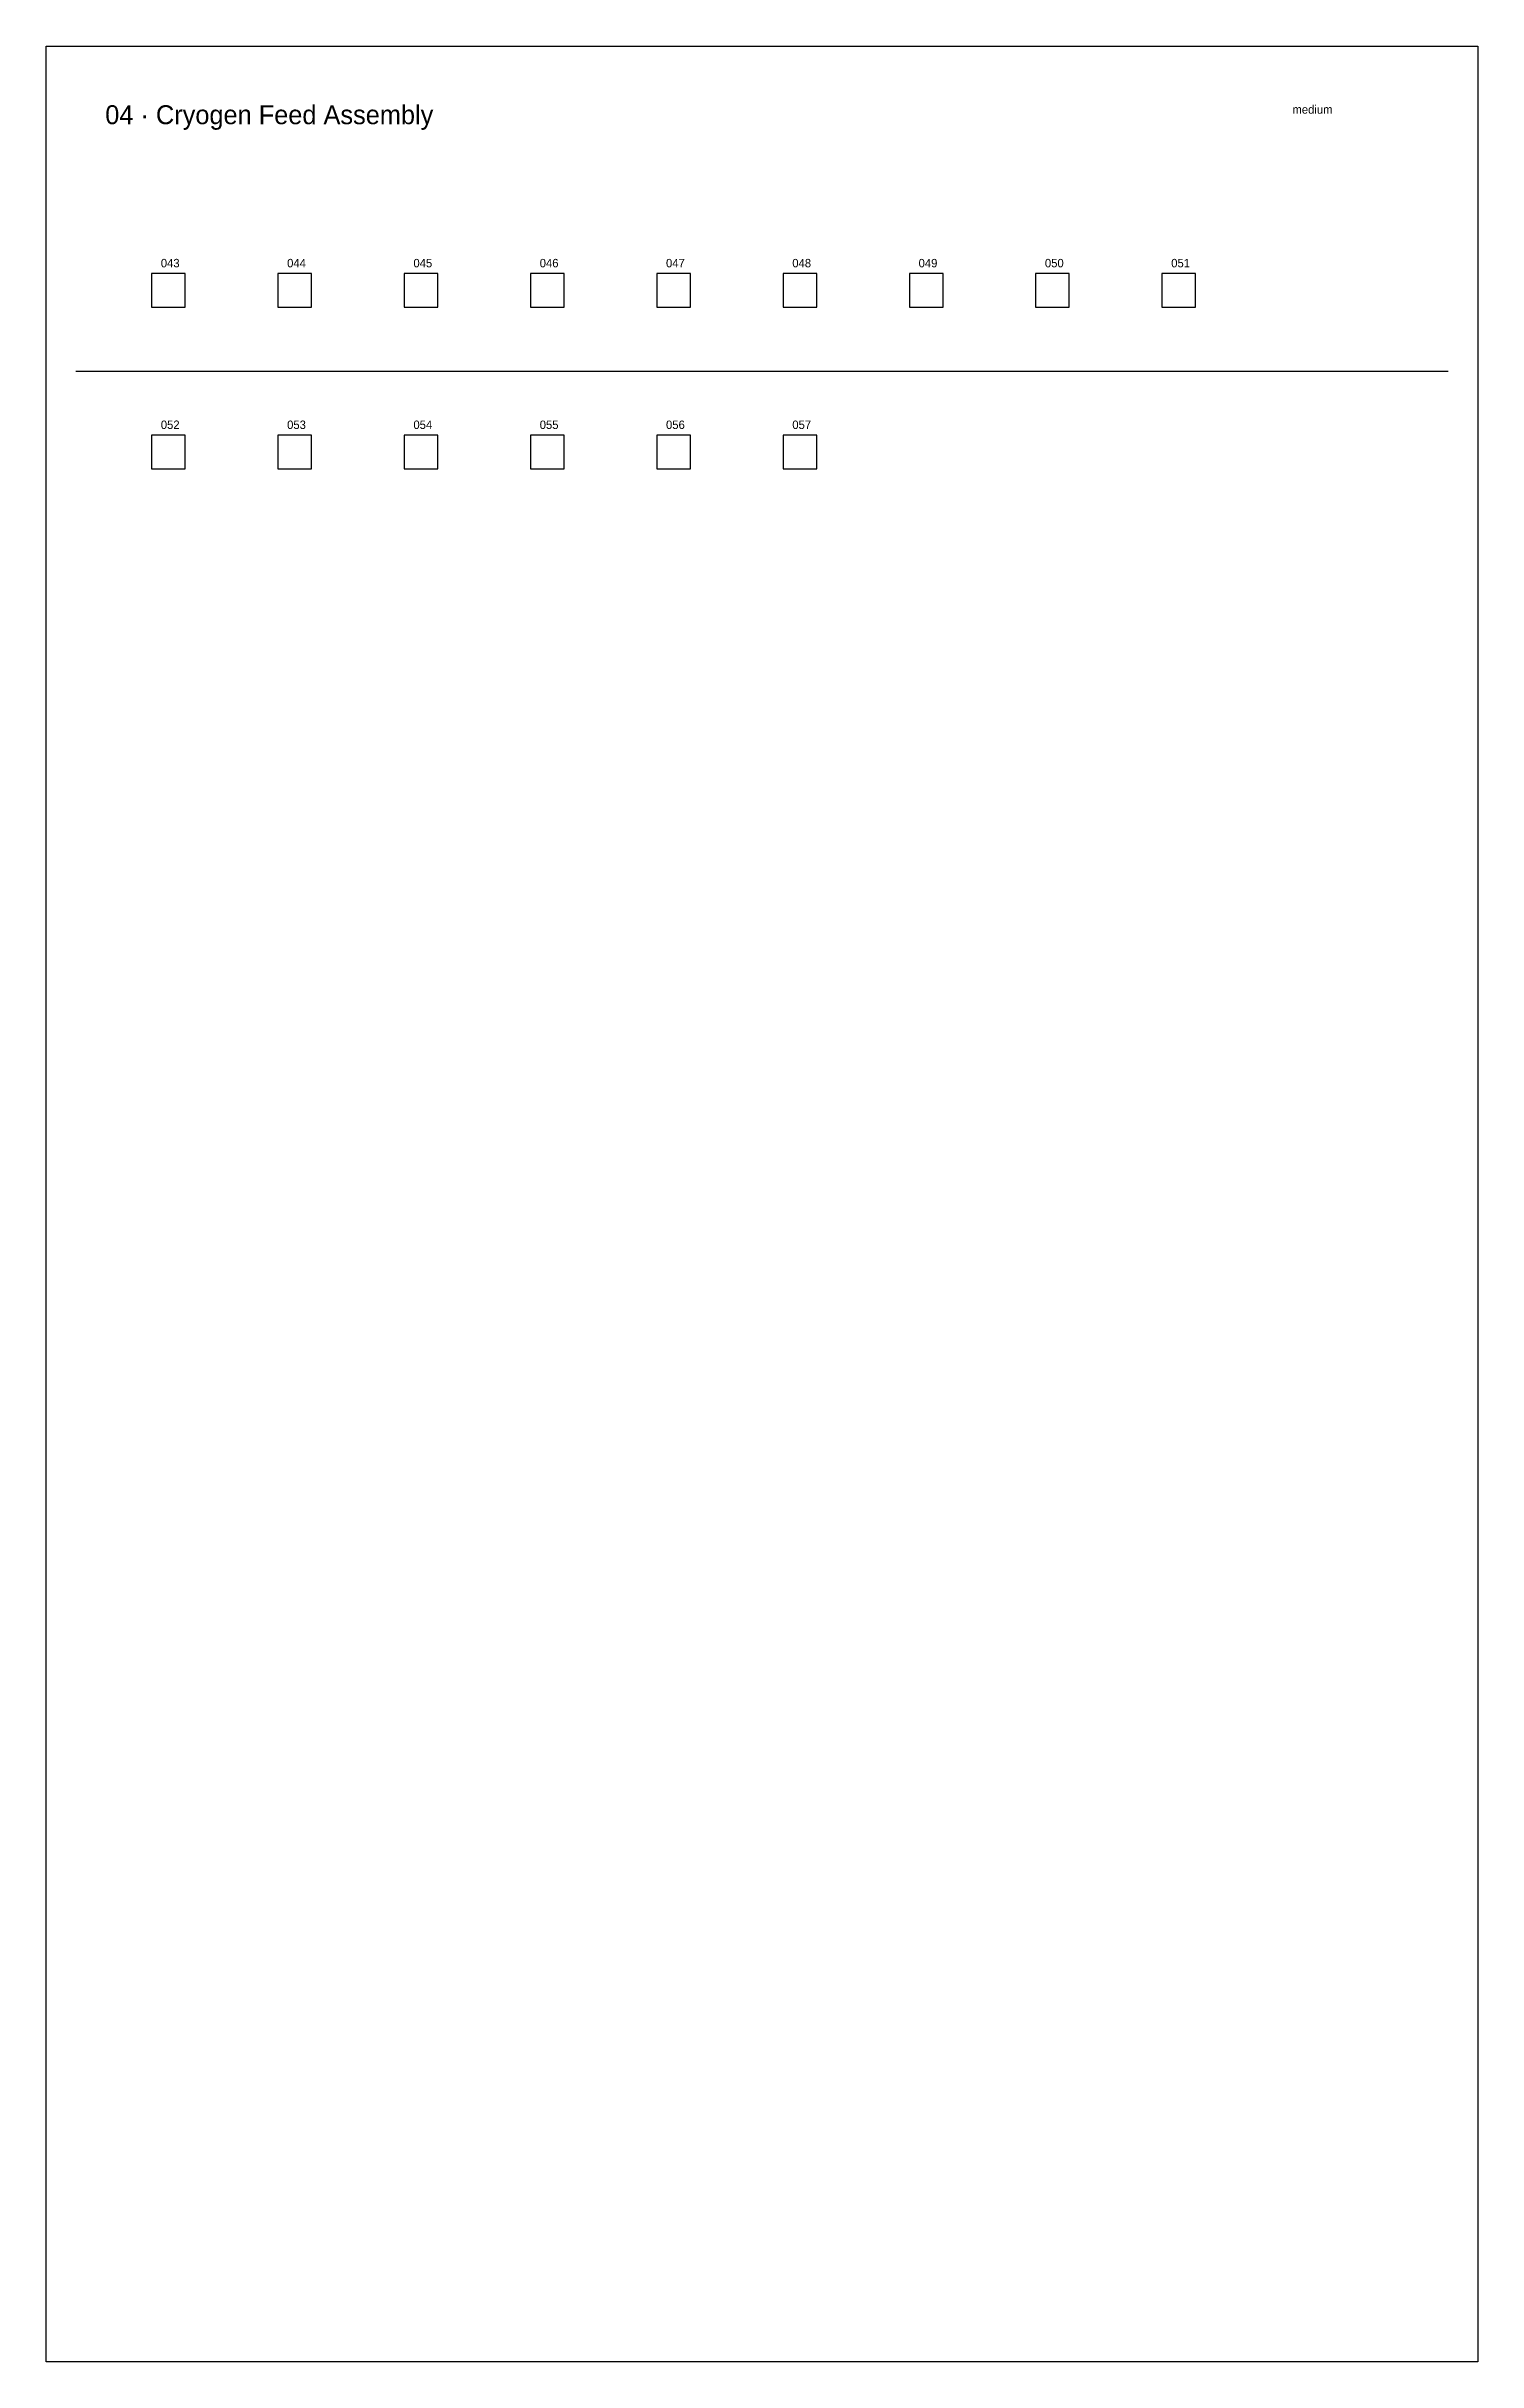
# Model space of a CAD drawing. Header units: metres. Extents: x 0 to 1360, y -2750 to 0.
# Drawn here: x 1020 to 1360, y -550 to 0 of the extents above; entities that cross this region are included whole.
import ezdxf

# ---------------------------------------------------------------- set-up
doc = ezdxf.new("R2010")
doc.units = ezdxf.units.M
for name, color, linetype in [('FITTING', 5, 'Continuous'), ('SYS-BORDER', 8, 'Continuous'), ('SYS-DIVIDER', 253, 'Continuous'), ('SYS-NAME', 7, 'Continuous'), ('TEXT-SEQ', 3, 'Continuous')]:
    doc.layers.add(name, color=color, linetype=linetype)

msp = doc.modelspace()

# ---------------------------------------------------------------- texts
at = {"layer": 'SYS-DIVIDER'}
msp.add_text('medium', height=2, dxfattribs=at).set_placement((1316, -16))
at = {"layer": 'SYS-NAME'}
msp.add_text('04 · Cryogen Feed Assembly', height=4.5, dxfattribs=at).set_placement((1034, -18.5))
at = {"layer": 'TEXT-SEQ'}
for s, p in [('043', (1047.2, -52.5)), ('044', (1077.2, -52.5)), ('045', (1107.2, -52.5)), ('046', (1137.2, -52.5)), ('047', (1167.2, -52.5)), ('048', (1197.2, -52.5)), ('049', (1227.2, -52.5)), ('050', (1257.2, -52.5)), ('051', (1287.2, -52.5)), ('052', (1047.2, -90.9)), ('053', (1077.2, -90.9)), ('054', (1107.2, -90.9)), ('055', (1137.2, -90.9)), ('056', (1167.2, -90.9)), ('057', (1197.2, -90.9))]:
    msp.add_text(s, height=2, dxfattribs=at).set_placement(p)

# ---------------------------------------------------------------- linework, layer by layer
at = {"layer": 'FITTING'}
for points in [[(1045, -62), (1053, -62), (1053, -54), (1045, -54), (1045, -62)], [(1075, -62), (1083, -62), (1083, -54), (1075, -54), (1075, -62)], [(1105, -62), (1113, -62), (1113, -54), (1105, -54), (1105, -62)], [(1135, -62), (1143, -62), (1143, -54), (1135, -54), (1135, -62)], [(1165, -62), (1173, -62), (1173, -54), (1165, -54), (1165, -62)], [(1195, -62), (1203, -62), (1203, -54), (1195, -54), (1195, -62)], [(1225, -62), (1233, -62), (1233, -54), (1225, -54), (1225, -62)], [(1255, -62), (1263, -62), (1263, -54), (1255, -54), (1255, -62)], [(1285, -62), (1293, -62), (1293, -54), (1285, -54), (1285, -62)], [(1045, -100.4), (1053, -100.4), (1053, -92.4), (1045, -92.4), (1045, -100.4)], [(1075, -100.4), (1083, -100.4), (1083, -92.4), (1075, -92.4), (1075, -100.4)], [(1105, -100.4), (1113, -100.4), (1113, -92.4), (1105, -92.4), (1105, -100.4)], [(1135, -100.4), (1143, -100.4), (1143, -92.4), (1135, -92.4), (1135, -100.4)], [(1165, -100.4), (1173, -100.4), (1173, -92.4), (1165, -92.4), (1165, -100.4)], [(1195, -100.4), (1203, -100.4), (1203, -92.4), (1195, -92.4), (1195, -100.4)]]:
    msp.add_lwpolyline(points, dxfattribs=at)
at = {"layer": 'SYS-BORDER'}
msp.add_lwpolyline([(1020, 0), (1360, 0), (1360, -550), (1020, -550), (1020, 0)], dxfattribs=at)
at = {"layer": 'SYS-DIVIDER'}
msp.add_line((1027, -77.2), (1353, -77.2), dxfattribs=at)

msp.set_redraw_order([(e.dxf.handle, doc.entitydb.next_handle()) for e in msp.query("TEXT MTEXT ATTDEF DIMENSION ARC_DIMENSION")])  # texts and dimensions are drawn at this point

doc.saveas('drawing.dxf')
